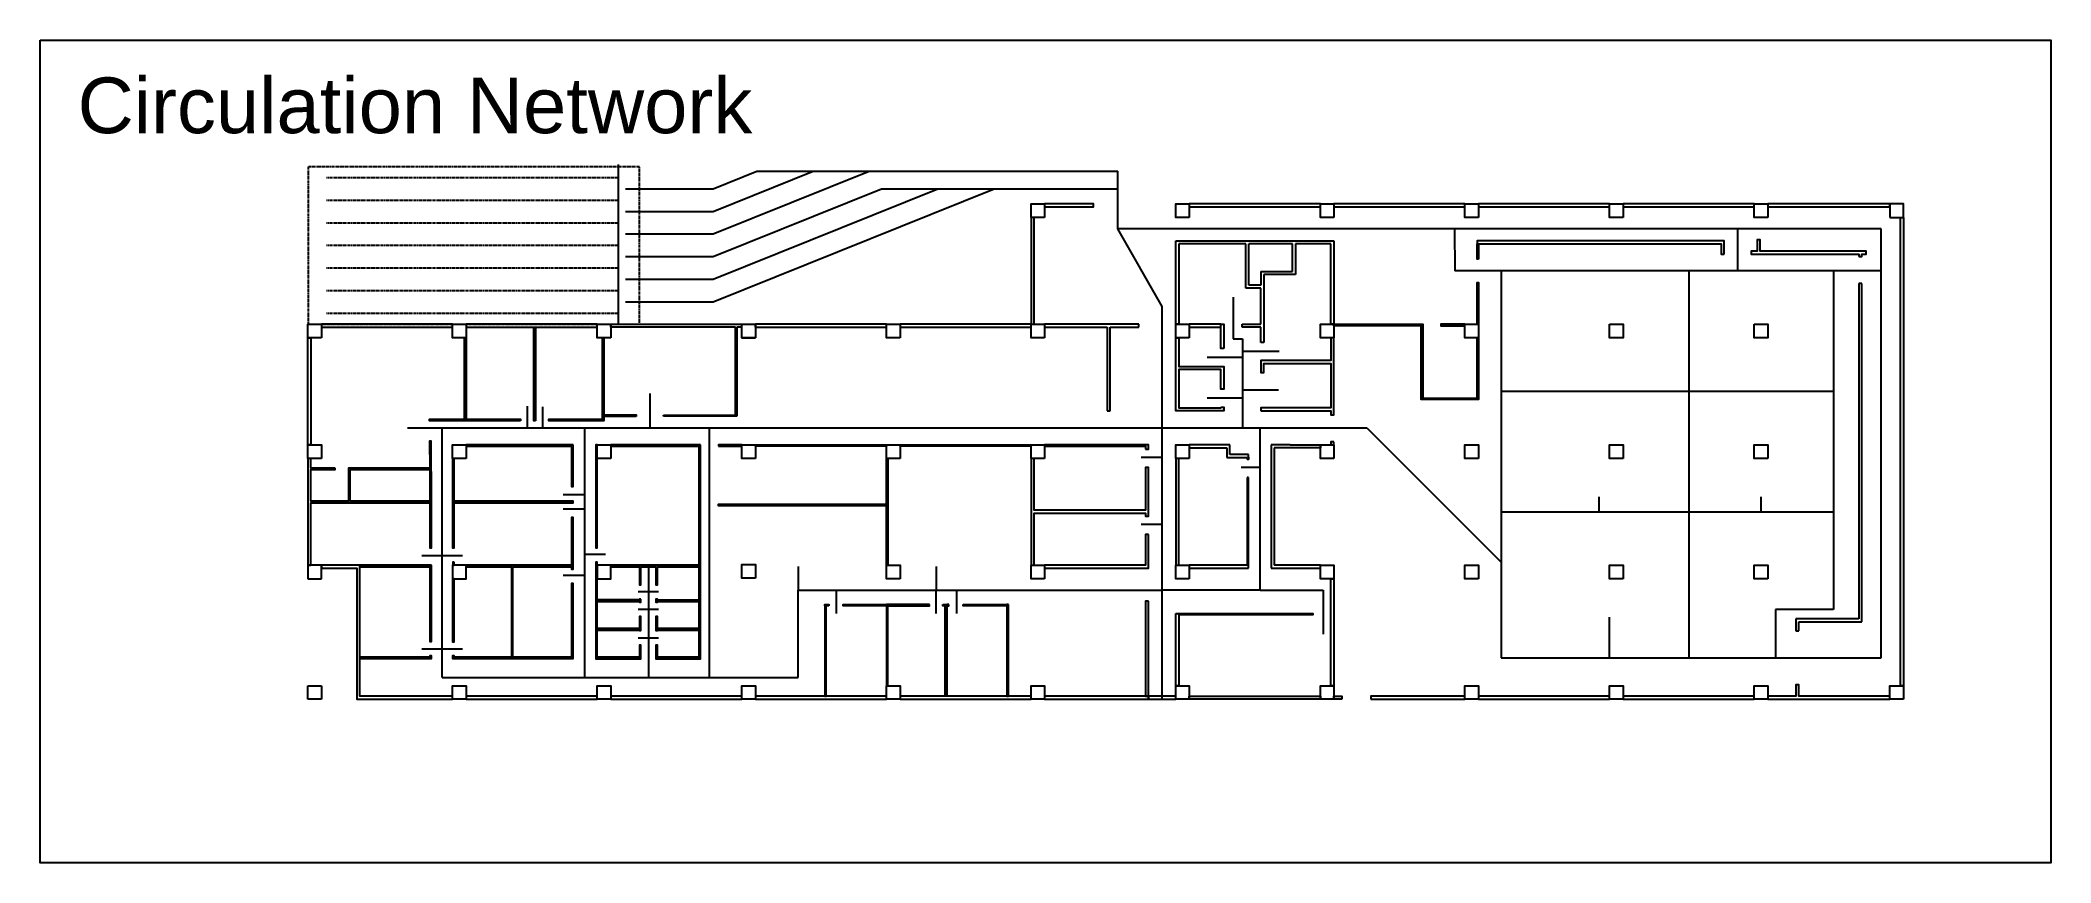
# Model space of a CAD drawing. Header units: centimetres. Extents: x -2363 to 10982, y -15317 to 6533.
# Drawn here: x -2363 to 10982, y -15317 to -9854 of the extents above; entities that cross this region are included whole.
import ezdxf

# ---------------------------------------------------------------- set-up
doc = ezdxf.new("R2010")
doc.units = ezdxf.units.CM
doc.header["$MEASUREMENT"] = 0
doc.linetypes.add('DASHED2', pattern=[9.525, 6.35, -3.175])
for name, color, linetype in [('00_Coffee', 5, 'Continuous'), ('00_Walls', 6, 'Continuous'), ('01_Legends', 1, 'Continuous'), ('02_Path', 3, 'Continuous'), ('02_Temperature check station', 171, 'Continuous')]:
    doc.layers.add(name, color=color, linetype=linetype)
doc.styles.add('CHINA', font='QTXT', dxfattribs={"bigfont": 'AE.SHX'})

msp = doc.modelspace()

# ---------------------------------------------------------------- texts
at = {"layer": '01_Legends', "insert": (-2115, -10102), "char_height": 369.8, "attachment_point": 1, "style": 'CHINA'}
msp.add_mtext_dynamic_manual_height_columns('{\\fSansSerif|b0|i0|c2|p2;Circulation Network}', width=10814.48, gutter_width=18.5, heights=[4853], dxfattribs=at)

# ---------------------------------------------------------------- blocks, each defined once
blk = doc.blocks.new('A$Cabf08600')
at = {"layer": '00_Walls', "color": 251, "true_color": 0x636466}
for p, q in [((5760, 2490), (5760, 3045)), ((5760, 3045), (6535, 3045)), ((6225, 3025), (5780, 3025)), ((5780, 3025), (5780, 2490)), ((6225, 2730), (6225, 3025)), ((6535, 3025), (6245, 3025)), ((6245, 2750), (6245, 3025)), ((6535, 3045), (6810, 3045)), ((6535, 2840), (6535, 3025)), ((6790, 3025), (6555, 3025)), ((6555, 3025), (6555, 2820)), ((6790, 2490), (6790, 3025)), ((6810, 3045), (6810, 2490)), ((6325, 2840), (6535, 2840)), ((6325, 2840), (6325, 2750)), ((6555, 2820), (6345, 2820)), ((6345, 2820), (6345, 2370)), ((6325, 2730), (6225, 2730)), ((6325, 2750), (6245, 2750)), ((6325, 2490), (6325, 2730)), ((10315, 2760), (10295, 2760)), ((10295, 2760), (10295, 535)), ((10315, 515), (10315, 2760)), ((960, 2490), (90, 2490)), ((90, 2490), (90, 2470)), ((90, 2470), (960, 2470)), ((960, 2470), (960, 2490)), ((2010, 2470), (2010, 2490)), ((2010, 2490), (2880, 2490)), ((2839, 2470), (2010, 2470)), ((2839, 1887), (2839, 2470)), ((2880, 2470), (2847, 2470)), ((2847, 2470), (2847, 1879)), ((3840, 2490), (2970, 2490)), ((2970, 2470), (2970, 2490)), ((2970, 2470), (3840, 2470)), ((4800, 2490), (3930, 2490)), ((3930, 2470), (4045, 2470)), ((4045, 2470), (4685, 2470)), ((4685, 2470), (4800, 2470)), ((5515, 2490), (4890, 2490)), ((4890, 2490), (4890, 2470)), ((4890, 2470), (5305, 2470)), ((5305, 2470), (5305, 1915)), ((5325, 1915), (5325, 2470)), ((5325, 2470), (5515, 2470)), ((5515, 2470), (5515, 2490)), ((5780, 2490), (5760, 2490)), ((6200, 2470), (6200, 2490)), ((6200, 2490), (6325, 2490)), ((6325, 2470), (6200, 2470)), ((6325, 2370), (6325, 2470)), ((6810, 2490), (6790, 2490)), ((20, 2400), (20, 2388)), ((2880, 2400), (2970, 2400)), ((4820, 2400), (4800, 2400)), ((6345, 2370), (6325, 2370)), ((2360, 1887), (2839, 1887)), ((2360, 1879), (2360, 1887)), ((2847, 1879), (2360, 1879)), ((5305, 1915), (5325, 1915)), ((2010, 1690), (2010, 1680)), ((6120, 1690), (5850, 1690)), ((5850, 1690), (5850, 1670)), ((5850, 1670), (6100, 1670)), ((6100, 1670), (6100, 1605)), ((6100, 1605), (6234, 1605)), ((6120, 1625), (6120, 1690)), ((6244, 1625), (6120, 1625)), ((6234, 1605), (6234, 1593)), ((6245, 1593), (6244, 1625)), ((6520, 1690), (6394, 1690)), ((6394, 1690), (6394, 870)), ((6720, 1670), (6414, 1670)), ((6414, 1670), (6414, 890)), ((6520, 1690), (6720, 1690)), ((6720, 1690), (6720, 1670)), ((6245, 1593), (6234, 1593)), ((6234, 1472), (6234, 890)), ((6244, 1472), (6234, 1472)), ((6244, 870), (6244, 1472)), ((6790, 1600), (6770, 1600)), ((90, 890), (0, 890)), ((0, 890), (0, 800)), ((90, 800), (90, 890)), ((6234, 890), (5850, 890)), ((5850, 890), (5850, 870)), ((5850, 870), (6244, 870)), ((6394, 870), (6720, 870)), ((6720, 890), (6414, 890)), ((6720, 870), (6720, 890)), ((6720, 870), (6720, 870)), ((6770, 890), (6790, 890)), ((0, 800), (90, 800)), ((5760, 90), (5760, 570)), ((5760, 570), (5780, 570)), ((5780, 570), (5780, 90)), ((10295, 535), (9875, 535)), ((9875, 535), (9875, 455)), ((9875, 455), (9895, 455)), ((9895, 455), (9895, 515)), ((9895, 515), (10315, 515)), ((0, 0), (0, 90)), ((0, 90), (90, 90)), ((90, 0), (0, 0)), ((90, 90), (90, 0)), ((5780, 90), (5760, 90))]:
    blk.add_line(p, q, dxfattribs=at)
for points in [[(4890, 3200), (4800, 3200), (4800, 3290), (4890, 3290)], [(4890, 3290), (4890, 3270), (5214, 3270), (5214, 3290)], [(5850, 3200), (5760, 3200), (5760, 3290), (5850, 3290)], [(5850, 3290), (5850, 3270), (6720, 3270), (6720, 3290)], [(6810, 3200), (6720, 3200), (6720, 3290), (6810, 3290)], [(6810, 3290), (6810, 3270), (7680, 3270), (7680, 3290)], [(7770, 3200), (7680, 3200), (7680, 3290), (7770, 3290)], [(7770, 3290), (7770, 3270), (8640, 3270), (8640, 3290)], [(8730, 3200), (8640, 3200), (8640, 3290), (8730, 3290)], [(8730, 3290), (8730, 3270), (9600, 3270), (9600, 3290)], [(9690, 3200), (9600, 3200), (9600, 3290), (9690, 3290)], [(9690, 3290), (9690, 3270), (10500, 3270), (10500, 3290)], [(10500, 3200), (10590, 3200), (10590, 3290), (10500, 3290)], [(4800, 2490), (4820, 2490), (4820, 3200), (4800, 3200)], [(10590, 90), (10570, 90), (10570, 3200), (10590, 3200)], [(9400, 2955), (9400, 3045), (7760, 3045), (7760, 3025), (9380, 3025), (9380, 2955)], [(7770, 2923), (7760, 2923), (7760, 3025), (7770, 3025)], [(10295, 2940), (10315, 2940), (10315, 2955), (10343, 2955), (10343, 2975), (9640, 2975), (9640, 3050), (9620, 3050), (9620, 2975), (9580, 2975), (9580, 2955), (10295, 2955)], [(7770, 2490), (7760, 2490), (7760, 2768), (7770, 2768)], [(90, 2400), (0, 2400), (0, 2490), (90, 2490)], [(1050, 2400), (960, 2400), (960, 2490), (1050, 2490)], [(1050, 2470), (1920, 2470), (1920, 2490), (1050, 2490)], [(1510, 1850), (1500, 1850), (1500, 2470), (1510, 2470)], [(2010, 2400), (1920, 2400), (1920, 2490), (2010, 2490)], [(2970, 2400), (2880, 2400), (2880, 2490), (2970, 2490)], [(3930, 2400), (3840, 2400), (3840, 2490), (3930, 2490)], [(4890, 2400), (4800, 2400), (4800, 2490), (4890, 2490)], [(5850, 2400), (5760, 2400), (5760, 2490), (5850, 2490)], [(6060, 2490), (5850, 2490), (5850, 2470), (6060, 2470)], [(6080, 2330), (6060, 2330), (6060, 2490), (6080, 2490)], [(6810, 2400), (6720, 2400), (6720, 2490), (6810, 2490)], [(7760, 2280), (7770, 2280), (7770, 1990), (7390, 1990), (7390, 2480), (6810, 2480), (6810, 2490), (7400, 2490), (7400, 2000), (7760, 2000)], [(7680, 2490), (7520, 2490), (7520, 2480), (7680, 2480)], [(7680, 2490), (7770, 2490), (7770, 2400), (7680, 2400)], [(8640, 2490), (8730, 2490), (8730, 2400), (8640, 2400)], [(9600, 2490), (9690, 2490), (9690, 2400), (9600, 2400)], [(20, 1690), (0, 1690), (0, 2400), (20, 2400)], [(1050, 1860), (1040, 1860), (1040, 2400), (1050, 2400)], [(2179, 1878), (1965, 1878), (1965, 1850), (1600, 1850), (1600, 1860), (1955, 1860), (1955, 2400), (1965, 2400), (1965, 1888), (2179, 1888)], [(6060, 1940), (6080, 1940), (6080, 1915), (5760, 1915), (5760, 2400), (5780, 2400), (5780, 2210), (6080, 2210), (6080, 2060), (6060, 2060), (6060, 2190), (5780, 2190), (5780, 1935), (6060, 1935)], [(6325, 1915), (6790, 1915), (6790, 1890), (6810, 1890), (6810, 2400), (6790, 2400), (6790, 2250), (6325, 2250), (6325, 2170), (6345, 2170), (6345, 2230), (6790, 2230), (6790, 1935), (6325, 1935)], [(7770, 2280), (7760, 2280), (7760, 2400), (7770, 2400)], [(1410, 1850), (808, 1850), (808, 1860), (1410, 1860)], [(180, 1535), (20, 1535), (20, 1600), (0, 1600), (0, 890), (20, 890), (20, 1305), (810, 1305), (810, 1005), (820, 1005), (820, 1315), (818, 1713), (808, 1713), (809, 1535), (280, 1535), (270, 1535), (270, 1315), (20, 1315), (20, 1525), (180, 1525)], [(90, 1600), (0, 1600), (0, 1690), (90, 1690)], [(1050, 1600), (960, 1600), (960, 1690), (1050, 1690)], [(1760, 1690), (1050, 1690), (1050, 1680), (1750, 1680), (1750, 1412), (1760, 1412), (1760, 1680)], [(1920, 1690), (1910, 1690), (1910, 1005), (1920, 1005)], [(2010, 1600), (1920, 1600), (1920, 1690), (2010, 1690)], [(2605, 1690), (2010, 1690), (2010, 1680), (2135, 1680), (2145, 1680), (2595, 1680), (2595, 1279), (2595, 1269), (2595, 890), (2010, 890), (2010, 880), (2200, 880), (2200, 761), (2210, 761), (2210, 880), (2310, 880), (2310, 761), (2321, 761), (2321, 880), (2595, 880), (2595, 659), (2321, 659), (2321, 664), (2310, 664), (2310, 646), (2321, 646), (2321, 650), (2595, 650), (2595, 470), (2321, 470), (2321, 549), (2310, 549), (2310, 456), (2321, 456), (2321, 459), (2595, 459), (2595, 279), (2321, 279), (2321, 359), (2310, 359), (2310, 269), (2605, 269), (2605, 659), (2605, 880), (2605, 880)], [(2725, 1680), (2880, 1680), (2880, 1690), (2725, 1690)], [(2970, 1600), (2880, 1600), (2880, 1690), (2970, 1690)], [(3840, 1680), (2970, 1680), (2970, 1690), (3840, 1690)], [(3930, 1600), (3840, 1600), (3840, 1690), (3930, 1690)], [(4800, 1680), (3930, 1680), (3930, 1690), (4800, 1690)], [(4890, 1600), (4800, 1600), (4800, 1690), (4890, 1690)], [(5560, 1660), (5580, 1660), (5580, 1690), (4890, 1690), (4890, 1680), (5560, 1680)], [(5850, 1600), (5760, 1600), (5760, 1690), (5850, 1690)], [(6810, 1600), (6720, 1600), (6720, 1690), (6810, 1690)], [(6810, 1710), (6790, 1710), (6790, 1690), (6810, 1690)], [(7770, 1600), (7680, 1600), (7680, 1690), (7770, 1690)], [(8730, 1600), (8640, 1600), (8640, 1690), (8730, 1690)], [(9690, 1600), (9600, 1600), (9600, 1690), (9690, 1690)], [(280, 1525), (810, 1525), (810, 1315), (280, 1315)], [(970, 1600), (960, 1600), (960, 1315), (960, 1305), (960, 1305), (960, 1005), (970, 1005), (970, 1305), (1760, 1305), (1760, 1315), (970, 1315)], [(3850, 890), (3840, 890), (3840, 1600), (3850, 1600)], [(4800, 1600), (4800, 890), (4820, 890), (4820, 1235), (5560, 1235), (5560, 1215), (5580, 1215), (5580, 1540), (5560, 1540), (5560, 1255), (4820, 1255), (4820, 1600)], [(5780, 1600), (5760, 1600), (5760, 890), (5780, 890)], [(1760, 890), (1760, 1208), (1750, 1208), (1750, 890), (1050, 890), (1050, 880), (1351, 880), (1351, 280), (970, 280), (970, 289), (960, 289), (960, 280), (960, 270), (1760, 270), (1760, 280), (1760, 280), (1760, 768), (1750, 768), (1750, 280), (1361, 280), (1361, 880), (1750, 880), (1750, 865), (1760, 865), (1760, 880)], [(3840, 1285), (2725, 1285), (2725, 1295), (3840, 1295)], [(5580, 1095), (5560, 1095), (5560, 890), (4890, 890), (4890, 870), (5560, 870), (5580, 870)], [(345, 890), (325, 890), (90, 890), (90, 870), (325, 870), (325, 0), (960, 0), (960, 20), (345, 20), (345, 270), (345, 270), (345, 280)], [(820, 890), (810, 890), (345, 890), (345, 880), (810, 880), (810, 384), (820, 384)], [(1050, 890), (971, 890), (971, 890), (960, 890), (960, 800), (970, 800), (1050, 800)], [(971, 910), (961, 910), (961, 890), (971, 890)], [(2210, 664), (2200, 664), (2200, 660), (1920, 660), (1920, 800), (1920, 800), (1920, 890), (1920, 910), (1910, 910), (1910, 269), (2210, 269), (2210, 359), (2200, 359), (2200, 279), (1920, 279), (1920, 460), (2200, 460), (2200, 456), (2210, 456), (2210, 549), (2200, 549), (2200, 469), (1920, 469), (1920, 650), (2200, 650), (2200, 646), (2210, 646)], [(2010, 890), (1920, 890), (1920, 800), (2010, 800)], [(2970, 804), (2880, 804), (2880, 894), (2970, 894)], [(3930, 800), (3840, 800), (3840, 890), (3930, 890)], [(4890, 800), (4800, 800), (4800, 890), (4890, 890)], [(5850, 800), (5760, 800), (5760, 890), (5850, 890)], [(6810, 800), (6720, 800), (6720, 890), (6810, 890)], [(7770, 800), (7680, 800), (7680, 890), (7770, 890)], [(8730, 800), (8640, 800), (8640, 890), (8730, 890)], [(9690, 800), (9600, 800), (9600, 890), (9690, 890)], [(970, 800), (960, 800), (960, 381), (970, 381)], [(6810, 90), (6790, 90), (6790, 800), (6810, 800)], [(3458, 620), (3430, 620), (3430, 630), (3458, 630)], [(3440, 620), (3430, 620), (3430, 20), (3440, 20)], [(3840, 620), (3553, 620), (3553, 630), (3840, 630)], [(3840, 90), (3850, 90), (3850, 630), (3840, 630)], [(4125, 630), (3850, 630), (3850, 620), (4125, 620)], [(4215, 630), (4230, 630), (4230, 620), (4215, 620)], [(4240, 20), (4230, 20), (4230, 630), (4240, 630)], [(4255, 630), (4240, 630), (4240, 620), (4255, 620)], [(4350, 630), (4640, 630), (4640, 620), (4350, 620)], [(4650, 630), (4640, 630), (4640, 20), (4650, 20)], [(5580, 651), (5560, 651), (5560, 20), (5580, 20)], [(5780, 570), (6670, 570), (6670, 560), (5780, 560)], [(820, 280), (820, 289), (810, 289), (810, 280), (345, 280), (345, 270), (820, 270)], [(1050, 0), (960, 0), (960, 90), (1050, 90)], [(1050, 0), (1920, 0), (1920, 20), (1050, 20)], [(2010, 0), (1920, 0), (1920, 90), (2010, 90)], [(2010, 0), (2880, 0), (2880, 20), (2010, 20)], [(2970, 0), (2880, 0), (2880, 90), (2970, 90)], [(2970, 0), (3840, 0), (3840, 20), (2970, 20)], [(3930, 0), (3840, 0), (3840, 90), (3930, 90)], [(3930, 0), (4800, 0), (4800, 20), (3930, 20)], [(4890, 0), (4800, 0), (4800, 90), (4890, 90)], [(4890, 0), (5580, 0), (5580, 20), (4890, 20)], [(5580, 0), (5760, 0), (5760, 20), (5580, 20)], [(5850, 0), (5760, 0), (5760, 90), (5850, 90)], [(6720, 0), (5850, 0), (5850, 20), (6720, 20)], [(6810, 0), (6720, 0), (6720, 90), (6810, 90)], [(6863, 0), (6810, 0), (6810, 20), (6863, 20)], [(7056, 0), (7680, 0), (7680, 20), (7056, 20)], [(7770, 0), (7680, 0), (7680, 90), (7770, 90)], [(7770, 0), (8640, 0), (8640, 20), (7770, 20)], [(8730, 0), (8640, 0), (8640, 90), (8730, 90)], [(8730, 0), (9600, 0), (9600, 20), (8730, 20)], [(9690, 0), (9600, 0), (9600, 90), (9690, 90)], [(9690, 0), (10500, 0), (10500, 20), (9895, 20), (9895, 95), (9875, 95), (9875, 20), (9690, 20)], [(10590, 0), (10500, 0), (10500, 90), (10590, 90)]]:
    blk.add_lwpolyline(points, close=True, dxfattribs=at)

# ---------------------------------------------------------------- linework, layer by layer
at = {"layer": '00_Coffee'}
msp.add_lwpolyline([(-2363, -9854), (10982, -9854), (10982, -15317), (-2363, -15317)], close=True, dxfattribs=at)
at = {"layer": '02_Path'}
for p, q in [((1474, -10679), (1474, -11741)), ((2103, -10991), (2767, -10723)), ((2103, -11141), (3140, -10723)), ((2103, -10841), (2394, -10723)), ((2394, -10723), (4790, -10723)), ((4790, -11108), (4790, -10723)), ((1522, -10841), (2103, -10841)), ((2103, -11291), (3222, -10841)), ((2103, -11441), (3595, -10841)), ((2103, -11591), (3968, -10841)), ((3222, -10841), (4790, -10841)), ((1522, -10991), (2103, -10991)), ((1522, -11141), (2103, -11141)), ((9857, -11106), (4790, -11108)), ((5085, -11622), (4790, -11108)), ((7025, -11107), (7026, -11386)), ((8905, -11386), (8904, -11106)), ((9857, -13956), (9857, -11106)), ((1522, -11291), (2103, -11291)), ((1522, -11441), (2103, -11441)), ((9857, -11386), (7026, -11386)), ((7335, -11386), (7335, -13956)), ((8580, -11386), (8580, -13956)), ((9540, -11386), (9540, -13634)), ((1522, -11591), (2103, -11591)), ((5555, -11561), (5555, -11838)), ((5085, -14231), (5085, -11622)), ((5555, -11838), (5617, -11838)), ((5617, -11838), (5617, -12431)), ((5617, -11961), (5382, -11961)), ((5860, -11921), (5617, -11921)), ((1684, -12200), (1684, -12431)), ((5617, -12231), (5382, -12231)), ((5856, -12178), (5617, -12178)), ((7335, -12186), (9540, -12186)), ((869, -12285), (869, -12431)), ((970, -12288), (970, -12431)), ((6445, -12431), (74, -12431)), ((305, -14086), (305, -12431)), ((1250, -12431), (1250, -14086)), ((2079, -14086), (2079, -12431)), ((5734, -13506), (5734, -12431)), ((6445, -12431), (7335, -13320)), ((5085, -12625), (4944, -12625)), ((5734, -12692), (5608, -12692)), ((1250, -12873), (1109, -12873)), ((7982, -12886), (7982, -12986)), ((9060, -12986), (9060, -12886)), ((1250, -12968), (1109, -12968)), ((5085, -13070), (4944, -13070)), ((7335, -12986), (9540, -12986)), ((305, -13278), (169, -13278)), ((440, -13278), (305, -13278)), ((1390, -13270), (1250, -13270)), ((1249, -13408), (1109, -13408)), ((1675, -13351), (1675, -14086)), ((2668, -13350), (2668, -13506)), ((3585, -13350), (3585, -13506)), ((1675, -13517), (1607, -13517)), ((1742, -13517), (1675, -13517)), ((2668, -13506), (5085, -13506)), ((2668, -14086), (2668, -13506)), ((2922, -13662), (2922, -13506)), ((3585, -13662), (3585, -13506)), ((3722, -13662), (3722, -13506)), ((5734, -13506), (5085, -13506)), ((5734, -13506), (6152, -13506)), ((6152, -13506), (6152, -13798)), ((1675, -13634), (1607, -13634)), ((1742, -13634), (1675, -13634)), ((8050, -13686), (8050, -13956)), ((9154, -13634), (9154, -13956)), ((9540, -13634), (9154, -13634)), ((1675, -13825), (1607, -13825)), ((1742, -13825), (1675, -13825)), ((305, -13899), (169, -13899)), ((440, -13899), (305, -13899)), ((7335, -13956), (9857, -13956)), ((305, -14086), (2668, -14086))]:
    msp.add_line(p, q, dxfattribs=at)
at = {"layer": '02_Temperature check station', "linetype": 'DASHED2', "lineweight": -3}
for p, q in [((-462, -10766), (1474, -10766)), ((-462, -10916), (1474, -10916)), ((-462, -11066), (1474, -11066)), ((-462, -11216), (1474, -11216)), ((-462, -11366), (1474, -11366)), ((-462, -11516), (1474, -11516)), ((-462, -11666), (1474, -11666))]:
    msp.add_line(p, q, dxfattribs=at)
at = {"layer": '02_Temperature check station', "linetype": 'DASHED2', "lineweight": -3, "transparency": 33554687}
msp.add_lwpolyline([(-585, -11741), (1615, -11741), (1615, -10695), (-585, -10695)], close=True, dxfattribs=at)

# ---------------------------------------------------------------- block references
at = {"layer": '02_Path', "color": 252, "true_color": 0x939598}
msp.add_blockref('A$Cabf08600', (-586, -14231), dxfattribs=at)

msp.set_redraw_order([(e.dxf.handle, doc.entitydb.next_handle()) for e in msp.query("TEXT MTEXT ATTDEF DIMENSION ARC_DIMENSION")])  # texts and dimensions are drawn at this point

doc.saveas('drawing.dxf')
